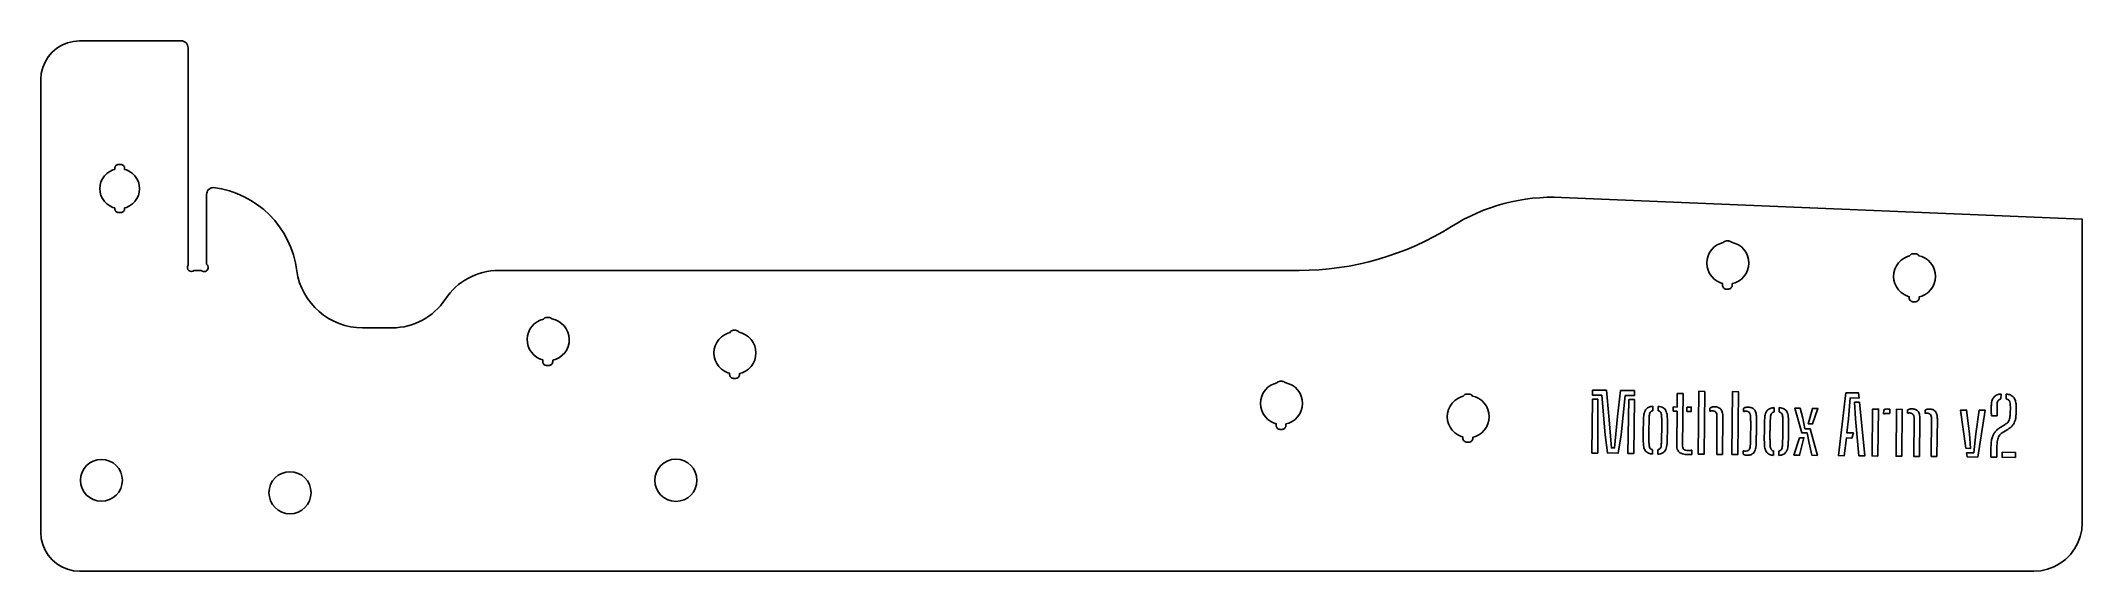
# Model space of a CAD drawing. Header units: millimetres. Extents: x -254 to 66, y -145 to -62.
import ezdxf

# ---------------------------------------------------------------- set-up
doc = ezdxf.new("R2010")
doc.units = ezdxf.units.MM
doc.layers.add('CUTOUTS', color=1, linetype='CONTINUOUS')
doc.layers.add('PERIMETER', color=5, linetype='CONTINUOUS')

msp = doc.modelspace()

# ---------------------------------------------------------------- linework, layer by layer
at = {"layer": 'CUTOUTS'}
for p, q in [((2.64, -119.66), (2.66, -117.54)), ((2.66, -117.54), (3.57, -117.55)), ((3.57, -117.55), (3.48, -125.62)), ((53.45, -117.62), (53.44, -118.38)), ((54.26, -118.38), (54.27, -117.63)), ((-1.14, -119.55), (-1.14, -120.24)), ((-0.33, -120.24), (-0.32, -119.56)), ((2.03, -120.32), (2.04, -119.65)), ((2.63, -120.32), (2.03, -120.32)), ((2.04, -119.65), (2.64, -119.66)), ((2.58, -125.49), (2.63, -120.32)), ((7.77, -120.31), (7.77, -119.82)), ((8.85, -127.08), (8.9, -121.09)), ((9.8, -121.18), (9.75, -127.09)), ((13.05, -120.37), (13.05, -119.87)), ((17.86, -119.75), (17.85, -120.44)), ((18.67, -120.44), (18.67, -119.75)), ((35.03, -120.73), (35.04, -120.08)), ((36.02, -120.67), (35.63, -120.67)), ((36.02, -120), (36.02, -120.67)), ((38.77, -120.63), (38.77, -120.12)), ((39.75, -127.4), (39.81, -121.41)), ((40.72, -121.5), (40.66, -127.41)), ((41.54, -120.65), (41.55, -120.13)), ((42.49, -127.43), (42.55, -121.44)), ((43.46, -121.53), (43.4, -127.44)), ((52.82, -121.06), (51.93, -121.05)), ((53.41, -122.81), (54.12, -122.39)), ((54.39, -123.25), (53.63, -123.69)), ((-1.21, -126.36), (-1.22, -127.04)), ((-0.4, -127.05), (-0.39, -126.36)), ((4.94, -126.44), (4.93, -127.08)), ((9.75, -127.09), (8.85, -127.08)), ((12.98, -127.06), (12.98, -126.52)), ((17.78, -126.55), (17.78, -127.24)), ((18.6, -127.25), (18.6, -126.56)), ((40.66, -127.41), (39.75, -127.4)), ((43.4, -127.44), (42.49, -127.43)), ((51.86, -126.71), (51.86, -126.33)), ((52.79, -127.54), (51.87, -127.53)), ((52.81, -125.72), (52.79, -127.54))]:
    msp.add_line(p, q, dxfattribs=at)
for points in [[(-239.22, -87.44), (-239.61, -87.82), (-240.05, -88.14), (-240.55, -88.37), (-240.83, -88.44), (-240.83, -88.55, -0.414214), (-241.46, -89.17), (-241.76, -89.17, -0.414214), (-242.38, -88.55), (-242.38, -88.45), (-242.68, -88.37), (-243.18, -88.14), (-243.62, -87.82), (-244.01, -87.44), (-244.32, -86.99), (-244.55, -86.5), (-244.69, -85.97), (-244.74, -85.43), (-244.69, -84.89), (-244.55, -84.36), (-244.32, -83.87), (-244.01, -83.42), (-243.62, -83.04), (-243.18, -82.72), (-242.68, -82.49), (-242.38, -82.41), (-242.38, -82.25, -0.414214), (-241.76, -81.62), (-241.46, -81.62, -0.414214), (-240.83, -82.25), (-240.83, -82.42), (-240.55, -82.49), (-240.05, -82.72), (-239.61, -83.04), (-239.22, -83.42), (-238.91, -83.87), (-238.68, -84.36), (-238.54, -84.89), (-238.49, -85.43), (-238.54, -85.97), (-238.68, -86.5), (-238.91, -86.99)], [(9.75, -100.54), (9.75, -100.27), (9.47, -100.2), (8.95, -99.95), (8.48, -99.62), (8.07, -99.22), (7.74, -98.75), (7.5, -98.23), (7.35, -97.67), (7.3, -97.1), (7.35, -96.52), (7.5, -95.97), (7.74, -95.45), (8.07, -94.98), (8.48, -94.57), (8.95, -94.24), (9.47, -94), (9.86, -93.89, -0.248805), (10.38, -93.62), (10.68, -93.62, -0.223924), (11.16, -93.84), (11.73, -94), (12.25, -94.24), (12.72, -94.57), (13.12, -94.98), (13.45, -95.45), (13.7, -95.97), (13.85, -96.52), (13.9, -97.1), (13.85, -97.67), (13.7, -98.23), (13.45, -98.75), (13.12, -99.22), (12.72, -99.62), (12.25, -99.95), (11.73, -100.2), (11.3, -100.31), (11.3, -100.54, -0.414214), (10.68, -101.17), (10.38, -101.17, -0.414214)], [(42, -96.65), (42.41, -97.06), (42.74, -97.53), (42.98, -98.05), (43.13, -98.61), (43.18, -99.18), (43.13, -99.75), (42.98, -100.31), (42.74, -100.83), (42.41, -101.3), (42, -101.71), (41.53, -102.04), (41.01, -102.28), (40.6, -102.39), (40.6, -102.54, -0.414214), (39.98, -103.17), (39.68, -103.17, -0.414214), (39.05, -102.54), (39.05, -102.36), (38.76, -102.28), (38.23, -102.04), (37.76, -101.71), (37.36, -101.3), (37.03, -100.83), (36.78, -100.31), (36.63, -99.75), (36.58, -99.18), (36.63, -98.61), (36.78, -98.05), (37.03, -97.53), (37.36, -97.06), (37.76, -96.65), (38.23, -96.32), (38.76, -96.08), (39.11, -95.98, -0.294937), (39.68, -95.62), (39.98, -95.62, -0.278006), (40.53, -95.95), (41.01, -96.08), (41.53, -96.32)], [(-173.7, -112.32), (-173.7, -112.54, -0.414214), (-174.32, -113.17), (-174.62, -113.17, -0.414214), (-175.25, -112.54), (-175.25, -112.28, -0.78135), (-175.14, -105.89, -0.246717), (-174.62, -105.62), (-174.32, -105.62, -0.227546), (-173.84, -105.85, -0.824012)], [(-143.99, -108.08), (-143.47, -108.32), (-143, -108.65), (-142.59, -109.06), (-142.26, -109.53), (-142.02, -110.05), (-141.87, -110.61), (-141.82, -111.18), (-141.87, -111.75), (-142.02, -112.31), (-142.26, -112.83), (-142.59, -113.3), (-143, -113.71), (-143.47, -114.04), (-143.99, -114.28), (-144.4, -114.39), (-144.4, -114.54, -0.414214), (-145.02, -115.17), (-145.32, -115.17, -0.414214), (-145.95, -114.54), (-145.95, -114.36), (-146.24, -114.28), (-146.77, -114.04), (-147.24, -113.71), (-147.64, -113.3), (-147.97, -112.83), (-148.22, -112.31), (-148.37, -111.75), (-148.42, -111.18), (-148.37, -110.61), (-148.22, -110.05), (-147.97, -109.53), (-147.64, -109.06), (-147.24, -108.65), (-146.77, -108.32), (-146.24, -108.08), (-145.89, -107.98, -0.294935), (-145.32, -107.62), (-145.02, -107.62, -0.278005), (-144.47, -107.95)], [(-58.7, -122.31), (-58.7, -122.54, -0.414214), (-59.32, -123.17), (-59.62, -123.17, -0.414214), (-60.25, -122.54), (-60.25, -122.27), (-60.53, -122.2), (-61.05, -121.95), (-61.52, -121.62), (-61.93, -121.22), (-62.26, -120.75), (-62.5, -120.23), (-62.65, -119.67), (-62.7, -119.1), (-62.65, -118.52), (-62.5, -117.97), (-62.26, -117.45), (-61.93, -116.98), (-61.52, -116.57), (-61.05, -116.24), (-60.53, -116), (-60.14, -115.89, -0.248803), (-59.62, -115.62), (-59.32, -115.62, -0.223932), (-58.84, -115.84), (-58.27, -116), (-57.75, -116.24), (-57.28, -116.57), (-56.88, -116.98), (-56.55, -117.45), (-56.3, -117.97), (-56.15, -118.52), (-56.1, -119.1), (-56.15, -119.67), (-56.3, -120.23), (-56.55, -120.75), (-56.88, -121.22), (-57.28, -121.62), (-57.75, -121.95), (-58.27, -122.2)], [(-29.4, -124.39), (-29.4, -124.54, -0.414214), (-30.02, -125.17), (-30.32, -125.17, -0.414214), (-30.95, -124.54), (-30.95, -124.36), (-31.24, -124.28), (-31.77, -124.04), (-32.24, -123.71), (-32.64, -123.3), (-32.97, -122.83), (-33.22, -122.31), (-33.37, -121.75), (-33.42, -121.18), (-33.37, -120.61), (-33.22, -120.05), (-32.97, -119.53), (-32.64, -119.06), (-32.24, -118.65), (-31.77, -118.32), (-31.24, -118.08), (-30.89, -117.98, -0.294943), (-30.32, -117.62), (-30.02, -117.62, -0.278021), (-29.47, -117.95), (-28.99, -118.08), (-28.47, -118.32), (-28, -118.65), (-27.59, -119.06), (-27.26, -119.53), (-27.02, -120.05), (-26.87, -120.61), (-26.82, -121.18), (-26.87, -121.75), (-27.02, -122.31), (-27.26, -122.83), (-27.59, -123.3), (-28, -123.71), (-28.47, -124.04), (-28.99, -124.28)]]:
    msp.add_lwpolyline(points, format="xyb", close=True, dxfattribs=at)
for points in [[(-9.78, -118.44), (-9.77, -124.04), (-9.8, -126.88), (-10.71, -126.87), (-10.63, -118.43)], [(-6.21, -117.07), (-4.04, -117.09), (-4.04, -117.88), (-5.49, -117.86), (-6.15, -124), (-6.58, -126.88), (-8.28, -126.86), (-8.64, -124.03), (-9.18, -117.82), (-10.62, -117.81), (-10.61, -117.02), (-8.45, -117.04), (-8.04, -121.11), (-7.67, -126.08), (-7.17, -126.08), (-6.7, -121.13)], [(6.98, -117.21), (6.88, -127.06), (5.97, -127.05), (6.07, -117.2)], [(11.24, -127.1), (11.34, -117.25), (12.26, -117.26), (12.15, -127.11)], [(29.53, -121.51), (29.28, -123.72), (30.29, -123.73), (30.07, -124.52), (29.19, -124.51), (28.86, -127.29), (27.94, -127.28), (29.12, -117.44), (31.11, -117.46), (31.19, -118.25), (29.78, -118.24)], [(-4.91, -118.49), (-4.05, -118.5), (-4.14, -126.94), (-5.06, -126.93), (-5.03, -124.09)], [(4.18, -119.68), (4.87, -119.68), (4.86, -120.35), (4.17, -120.34)], [(21.96, -119.86), (22.34, -121.42), (22.69, -123.06), (23.5, -123.07), (24.66, -127.24), (23.79, -127.23), (23.34, -125.32), (23.02, -123.71), (22.2, -123.7), (21.09, -119.85)], [(23.44, -121.43), (23.86, -119.88), (24.74, -119.89), (23.89, -122.3), (23.22, -122.29)], [(30.46, -118.91), (31.23, -118.92), (32.06, -127.32), (31.15, -127.31), (30.63, -121.5)], [(34.15, -127.34), (33.23, -127.33), (33.3, -119.98), (34.23, -119.99)], [(37.06, -120.02), (37.96, -120.03), (37.88, -127.38), (36.98, -127.37)], [(48.5, -123.85), (48.68, -126.14), (47.94, -126.13), (47.1, -120.13), (48.04, -120.14)], [(49.18, -126.85), (49.51, -123.87), (50.04, -120.16), (50.98, -120.17), (49.79, -127.5), (48.14, -127.49), (48.05, -126.84)], [(21.84, -124.48), (22.53, -124.49), (22.33, -125.31), (21.84, -127.21), (20.97, -127.2)], [(53.62, -126.76), (55.7, -126.78), (55.69, -127.57), (53.61, -127.54)]]:
    msp.add_lwpolyline(points, close=True, dxfattribs=at)
for centre, radius in [((-244.47, -131.15), 3.28), ((-154.38, -131.15), 3.31), ((-214.9, -133.1), 3.3)]:
    msp.add_circle(centre, radius, dxfattribs=at)
for points, knots in [([(51.93, -119.33), (51.95, -119.06), (51.97, -118.81), (52.06, -118.58), (52.12, -118.4), (52.23, -118.24), (52.35, -118.07)], [0.0001581, 0.0001581, 0.0001581, 0.0001581, 0.0782209, 0.0782209, 0.0782209, 0.1392357, 0.1392357, 0.1392357, 0.1392357]), ([(52.35, -118.07), (52.51, -117.94), (52.66, -117.82), (52.83, -117.75), (53.01, -117.67), (53.23, -117.64), (53.45, -117.62)], [0.0011671, 0.0011671, 0.0011671, 0.0011671, 0.06054, 0.06054, 0.06054, 0.1261431, 0.1261431, 0.1261431, 0.1261431]), ([(53.44, -118.38), (53.36, -118.39), (53.29, -118.41), (53.21, -118.46), (53.13, -118.5), (53.07, -118.57), (53.02, -118.62), (53.01, -118.62), (53.01, -118.63), (53.01, -118.63)], [0.00574823, 0.00574823, 0.00574823, 0.00574823, 0.02786778, 0.02786778, 0.02786778, 0.0515776, 0.0515776, 0.0515776, 0.05248783, 0.05248783, 0.05248783, 0.05248783]), ([(54.7, -118.63), (54.7, -118.63), (54.7, -118.63), (54.7, -118.62), (54.64, -118.57), (54.57, -118.51), (54.49, -118.46), (54.41, -118.42), (54.34, -118.4), (54.26, -118.38)], [-0.00093114, -0.00093114, -0.00093114, -0.00093114, 0, 0, 0, 0.0246887, 0.0246887, 0.0246887, 0.04723907, 0.04723907, 0.04723907, 0.04723907]), ([(54.27, -117.63), (54.5, -117.65), (54.73, -117.68), (54.92, -117.77), (55.09, -117.84), (55.24, -117.97), (55.4, -118.09)], [0.008046, 0.008046, 0.008046, 0.008046, 0.0773132, 0.0773132, 0.0773132, 0.137388, 0.137388, 0.137388, 0.137388]), ([(55.4, -118.09), (55.52, -118.27), (55.62, -118.44), (55.69, -118.62), (55.77, -118.85), (55.79, -119.11), (55.81, -119.38)], [0.0012311, 0.0012311, 0.0012311, 0.0012311, 0.062496, 0.062496, 0.062496, 0.1416419, 0.1416419, 0.1416419, 0.1416419]), ([(-2.65, -122.24), (-2.64, -122.07), (-2.64, -121.89), (-2.63, -121.72), (-2.63, -121.56), (-2.62, -121.41), (-2.61, -121.25)], [0.00003018, 0.00003018, 0.00003018, 0.00003018, 0.05250838, 0.05250838, 0.05250838, 0.09991676, 0.09991676, 0.09991676, 0.09991676]), ([(-2.61, -121.25), (-2.59, -120.98), (-2.57, -120.72), (-2.48, -120.49), (-2.42, -120.32), (-2.32, -120.15), (-2.21, -119.98)], [0.0001151, 0.0001151, 0.0001151, 0.0001151, 0.0789277, 0.0789277, 0.0789277, 0.1384244, 0.1384244, 0.1384244, 0.1384244]), ([(-2.21, -119.98), (-2.06, -119.86), (-1.91, -119.74), (-1.76, -119.67), (-1.57, -119.59), (-1.36, -119.57), (-1.14, -119.55)], [0.0012605, 0.0012605, 0.0012605, 0.0012605, 0.0581822, 0.0581822, 0.0581822, 0.1238699, 0.1238699, 0.1238699, 0.1238699]), ([(-1.72, -121.03), (-1.72, -121.03), (-1.72, -121.03), (-1.72, -121.03), (-1.72, -121.2), (-1.73, -121.38), (-1.73, -121.55), (-1.74, -121.73), (-1.75, -121.91), (-1.75, -122.09), (-1.75, -122.09), (-1.75, -122.09), (-1.75, -122.09)], [-0.0001423, -0.0001423, -0.0001423, -0.0001423, 0, 0, 0, 0.0516559, 0.0516559, 0.0516559, 0.1053423, 0.1053423, 0.1053423, 0.105352, 0.105352, 0.105352, 0.105352]), ([(-1.55, -120.48), (-1.56, -120.48), (-1.56, -120.49), (-1.56, -120.49), (-1.6, -120.56), (-1.64, -120.64), (-1.67, -120.72), (-1.7, -120.82), (-1.71, -120.93), (-1.72, -121.03), (-1.72, -121.03), (-1.72, -121.03), (-1.72, -121.03)], [-0.00103392, -0.00103392, -0.00103392, -0.00103392, 0, 0, 0, 0.02380664, 0.02380664, 0.02380664, 0.05339467, 0.05339467, 0.05339467, 0.05353494, 0.05353494, 0.05353494, 0.05353494]), ([(-1.14, -120.24), (-1.22, -120.25), (-1.29, -120.28), (-1.36, -120.32), (-1.44, -120.36), (-1.49, -120.42), (-1.55, -120.47), (-1.55, -120.48), (-1.55, -120.48), (-1.55, -120.48)], [0.00570978, 0.00570978, 0.00570978, 0.00570978, 0.02668292, 0.02668292, 0.02668292, 0.04916477, 0.04916477, 0.04916477, 0.05018943, 0.05018943, 0.05018943, 0.05018943]), ([(0.07, -120.49), (0.07, -120.49), (0.07, -120.48), (0.06, -120.48), (0.01, -120.43), (-0.04, -120.37), (-0.12, -120.32), (-0.18, -120.28), (-0.26, -120.26), (-0.33, -120.24)], [-0.00104627, -0.00104627, -0.00104627, -0.00104627, 0, 0, 0, 0.02193069, 0.02193069, 0.02193069, 0.04213474, 0.04213474, 0.04213474, 0.04213474]), ([(-0.32, -119.56), (-0.17, -119.57), (-0.03, -119.59), (0.1, -119.63), (0.22, -119.67), (0.35, -119.72), (0.47, -119.78)], [0.00816473, 0.00816473, 0.00816473, 0.00816473, 0.05168753, 0.05168753, 0.05168753, 0.09361924, 0.09361924, 0.09361924, 0.09361924]), ([(0.21, -121.03), (0.21, -121.03), (0.21, -121.03), (0.21, -121.03), (0.21, -120.93), (0.2, -120.83), (0.17, -120.73), (0.15, -120.64), (0.11, -120.57), (0.08, -120.5), (0.07, -120.5), (0.07, -120.49), (0.07, -120.49)], [-0.0000168, -0.0000168, -0.0000168, -0.0000168, 0, 0, 0, 0.02897379, 0.02897379, 0.02897379, 0.05226339, 0.05226339, 0.05226339, 0.05331973, 0.05331973, 0.05331973, 0.05331973]), ([(0.24, -122.2), (0.24, -122.2), (0.24, -122.2), (0.24, -122.2), (0.23, -122), (0.23, -121.81), (0.23, -121.62), (0.22, -121.42), (0.22, -121.23), (0.21, -121.03), (0.21, -121.03), (0.21, -121.03), (0.21, -121.03)], [-0.0000227, -0.0000227, -0.0000227, -0.0000227, 0, 0, 0, 0.0575212, 0.0575212, 0.0575212, 0.116312, 0.116312, 0.116312, 0.116329, 0.116329, 0.116329, 0.116329]), ([(0.47, -119.78), (0.58, -119.86), (0.67, -119.93), (0.75, -120.02), (0.82, -120.11), (0.88, -120.22), (0.94, -120.34)], [0.00068559, 0.00068559, 0.00068559, 0.00068559, 0.03832114, 0.03832114, 0.03832114, 0.07741907, 0.07741907, 0.07741907, 0.07741907]), ([(0.94, -120.34), (0.98, -120.48), (1.03, -120.62), (1.06, -120.76), (1.09, -120.93), (1.1, -121.11), (1.11, -121.29)], [0.00052827, 0.00052827, 0.00052827, 0.00052827, 0.04536261, 0.04536261, 0.04536261, 0.09927923, 0.09927923, 0.09927923, 0.09927923]), ([(1.11, -121.29), (1.11, -121.43), (1.12, -121.58), (1.12, -121.72), (1.12, -121.89), (1.12, -122.05), (1.13, -122.21)], [0.00008321, 0.00008321, 0.00008321, 0.00008321, 0.04385883, 0.04385883, 0.04385883, 0.09282162, 0.09282162, 0.09282162, 0.09282162]), ([(7.77, -119.82), (7.81, -119.79), (7.85, -119.76), (7.9, -119.74), (7.95, -119.72), (8.01, -119.7), (8.07, -119.68)], [0.00390754, 0.00390754, 0.00390754, 0.00390754, 0.01924605, 0.01924605, 0.01924605, 0.03898193, 0.03898193, 0.03898193, 0.03898193]), ([(8.12, -120.27), (8.12, -120.27), (8.12, -120.27), (8.12, -120.27), (8.04, -120.27), (7.96, -120.27), (7.88, -120.29), (7.84, -120.29), (7.8, -120.3), (7.77, -120.31)], [-0.00020225, -0.00020225, -0.00020225, -0.00020225, 0, 0, 0, 0.0233566, 0.0233566, 0.0233566, 0.03389936, 0.03389936, 0.03389936, 0.03389936]), ([(8.07, -119.68), (8.14, -119.66), (8.21, -119.65), (8.28, -119.64), (8.35, -119.63), (8.43, -119.63), (8.52, -119.63)], [0.00034564, 0.00034564, 0.00034564, 0.00034564, 0.02212469, 0.02212469, 0.02212469, 0.04708173, 0.04708173, 0.04708173, 0.04708173]), ([(8.72, -120.47), (8.71, -120.47), (8.71, -120.46), (8.71, -120.46), (8.64, -120.41), (8.56, -120.35), (8.47, -120.32), (8.36, -120.27), (8.24, -120.27), (8.13, -120.27), (8.13, -120.27), (8.13, -120.27), (8.12, -120.27)], [-0.0013914, -0.0013914, -0.0013914, -0.0013914, 0, 0, 0, 0.02532341, 0.02532341, 0.02532341, 0.0578737, 0.0578737, 0.0578737, 0.05807164, 0.05807164, 0.05807164, 0.05807164]), ([(8.52, -119.63), (8.73, -119.64), (8.93, -119.65), (9.1, -119.72), (9.24, -119.78), (9.36, -119.89), (9.5, -119.99)], [0.0002319, 0.0002319, 0.0002319, 0.0002319, 0.0616783, 0.0616783, 0.0616783, 0.1118866, 0.1118866, 0.1118866, 0.1118866]), ([(8.9, -121.09), (8.9, -121.09), (8.9, -121.09), (8.9, -121.09), (8.9, -120.97), (8.9, -120.85), (8.86, -120.73), (8.82, -120.63), (8.77, -120.55), (8.73, -120.48), (8.72, -120.48), (8.72, -120.47), (8.72, -120.47)], [-0.00006308, -0.00006308, -0.00006308, -0.00006308, 0, 0, 0, 0.03408055, 0.03408055, 0.03408055, 0.05998716, 0.05998716, 0.05998716, 0.06138212, 0.06138212, 0.06138212, 0.06138212]), ([(9.5, -119.99), (9.59, -120.15), (9.68, -120.31), (9.73, -120.47), (9.8, -120.69), (9.8, -120.93), (9.8, -121.18)], [0.0012863, 0.0012863, 0.0012863, 0.0012863, 0.0559029, 0.0559029, 0.0559029, 0.1296683, 0.1296683, 0.1296683, 0.1296683]), ([(13.05, -119.87), (13.1, -119.84), (13.14, -119.81), (13.18, -119.79), (13.23, -119.77), (13.29, -119.75), (13.35, -119.73)], [0.0039692, 0.0039692, 0.0039692, 0.0039692, 0.01946963, 0.01946963, 0.01946963, 0.03881283, 0.03881283, 0.03881283, 0.03881283]), ([(13.39, -120.32), (13.39, -120.32), (13.39, -120.32), (13.39, -120.32), (13.32, -120.33), (13.24, -120.33), (13.16, -120.34), (13.12, -120.35), (13.08, -120.36), (13.05, -120.37)], [-0.00022752, -0.00022752, -0.00022752, -0.00022752, 0, 0, 0, 0.02211095, 0.02211095, 0.02211095, 0.03265207, 0.03265207, 0.03265207, 0.03265207]), ([(13.35, -119.73), (13.42, -119.72), (13.49, -119.7), (13.55, -119.69), (13.63, -119.68), (13.71, -119.68), (13.79, -119.68)], [0.00036278, 0.00036278, 0.00036278, 0.00036278, 0.02162032, 0.02162032, 0.02162032, 0.04641004, 0.04641004, 0.04641004, 0.04641004]), ([(13.99, -120.53), (13.98, -120.53), (13.98, -120.53), (13.98, -120.53), (13.91, -120.47), (13.84, -120.41), (13.75, -120.38), (13.63, -120.33), (13.51, -120.33), (13.39, -120.32), (13.39, -120.32), (13.39, -120.32), (13.39, -120.32)], [-0.00134101, -0.00134101, -0.00134101, -0.00134101, 0, 0, 0, 0.02542377, 0.02542377, 0.02542377, 0.05831538, 0.05831538, 0.05831538, 0.05853719, 0.05853719, 0.05853719, 0.05853719]), ([(13.79, -119.68), (14, -119.7), (14.19, -119.71), (14.35, -119.78), (14.49, -119.83), (14.61, -119.93), (14.74, -120.04)], [0.000239, 0.000239, 0.000239, 0.000239, 0.0593918, 0.0593918, 0.0593918, 0.1086389, 0.1086389, 0.1086389, 0.1086389]), ([(14.17, -121.15), (14.17, -121.15), (14.17, -121.15), (14.17, -121.15), (14.17, -121.04), (14.16, -120.91), (14.12, -120.8), (14.09, -120.7), (14.04, -120.62), (14, -120.55), (13.99, -120.54), (13.99, -120.54), (13.99, -120.53)], [-0.0000945, -0.0000945, -0.0000945, -0.0000945, 0, 0, 0, 0.03395236, 0.03395236, 0.03395236, 0.06026709, 0.06026709, 0.06026709, 0.06161917, 0.06161917, 0.06161917, 0.06161917]), ([(14.19, -122.39), (14.19, -122.39), (14.19, -122.39), (14.19, -122.39), (14.19, -122.19), (14.18, -121.99), (14.18, -121.78), (14.18, -121.57), (14.18, -121.36), (14.17, -121.15), (14.17, -121.15), (14.17, -121.15), (14.17, -121.15)], [-0.0000139, -0.0000139, -0.0000139, -0.0000139, 0, 0, 0, 0.0601678, 0.0601678, 0.0601678, 0.1231579, 0.1231579, 0.1231579, 0.1232543, 0.1232543, 0.1232543, 0.1232543]), ([(14.74, -120.04), (14.84, -120.2), (14.93, -120.35), (14.99, -120.51), (15.06, -120.73), (15.07, -120.98), (15.08, -121.24)], [0.0012741, 0.0012741, 0.0012741, 0.0012741, 0.0560207, 0.0560207, 0.0560207, 0.1315182, 0.1315182, 0.1315182, 0.1315182]), ([(15.08, -121.24), (15.08, -121.4), (15.08, -121.56), (15.08, -121.72), (15.08, -121.9), (15.09, -122.08), (15.09, -122.26)], [0.0000654, 0.0000654, 0.0000654, 0.0000654, 0.0484498, 0.0484498, 0.0484498, 0.1024964, 0.1024964, 0.1024964, 0.1024964]), ([(16.35, -122.44), (16.35, -122.27), (16.35, -122.09), (16.36, -121.92), (16.37, -121.76), (16.37, -121.6), (16.38, -121.45)], [0.00003022, 0.00003022, 0.00003022, 0.00003022, 0.05250838, 0.05250838, 0.05250838, 0.09991677, 0.09991677, 0.09991677, 0.09991677]), ([(16.38, -121.45), (16.4, -121.18), (16.42, -120.92), (16.51, -120.69), (16.57, -120.51), (16.67, -120.35), (16.78, -120.18)], [0.0001151, 0.0001151, 0.0001151, 0.0001151, 0.0789277, 0.0789277, 0.0789277, 0.1384244, 0.1384244, 0.1384244, 0.1384244]), ([(16.78, -120.18), (16.93, -120.06), (17.08, -119.94), (17.24, -119.87), (17.42, -119.79), (17.63, -119.77), (17.86, -119.75)], [0.0012605, 0.0012605, 0.0012605, 0.0012605, 0.0581821, 0.0581821, 0.0581821, 0.1238698, 0.1238698, 0.1238698, 0.1238698]), ([(17.28, -121.23), (17.28, -121.23), (17.28, -121.23), (17.28, -121.23), (17.27, -121.4), (17.27, -121.57), (17.26, -121.75), (17.25, -121.93), (17.25, -122.1), (17.24, -122.28), (17.24, -122.28), (17.24, -122.28), (17.24, -122.28)], [-0.0001423, -0.0001423, -0.0001423, -0.0001423, 0, 0, 0, 0.0516559, 0.0516559, 0.0516559, 0.1053423, 0.1053423, 0.1053423, 0.105352, 0.105352, 0.105352, 0.105352]), ([(17.44, -120.68), (17.44, -120.68), (17.43, -120.69), (17.43, -120.69), (17.39, -120.76), (17.35, -120.83), (17.33, -120.92), (17.29, -121.02), (17.29, -121.13), (17.28, -121.23), (17.28, -121.23), (17.28, -121.23), (17.28, -121.23)], [-0.00103389, -0.00103389, -0.00103389, -0.00103389, 0, 0, 0, 0.02380671, 0.02380671, 0.02380671, 0.05339471, 0.05339471, 0.05339471, 0.05353493, 0.05353493, 0.05353493, 0.05353493]), ([(17.85, -120.44), (17.78, -120.45), (17.7, -120.47), (17.63, -120.51), (17.56, -120.56), (17.5, -120.62), (17.45, -120.67), (17.44, -120.68), (17.44, -120.68), (17.44, -120.68)], [0.00570976, 0.00570976, 0.00570976, 0.00570976, 0.0266827, 0.0266827, 0.0266827, 0.04916463, 0.04916463, 0.04916463, 0.05018927, 0.05018927, 0.05018927, 0.05018927]), ([(18.67, -119.75), (18.82, -119.77), (18.96, -119.79), (19.09, -119.83), (19.21, -119.86), (19.34, -119.92), (19.47, -119.98)], [0.00816473, 0.00816473, 0.00816473, 0.00816473, 0.05168765, 0.05168765, 0.05168765, 0.09361937, 0.09361937, 0.09361937, 0.09361937]), ([(19.06, -120.69), (19.06, -120.69), (19.06, -120.68), (19.06, -120.68), (19, -120.63), (18.95, -120.57), (18.88, -120.52), (18.81, -120.48), (18.74, -120.46), (18.67, -120.44)], [-0.00104627, -0.00104627, -0.00104627, -0.00104627, 0, 0, 0, 0.02193069, 0.02193069, 0.02193069, 0.04213474, 0.04213474, 0.04213474, 0.04213474]), ([(19.2, -121.23), (19.2, -121.23), (19.2, -121.23), (19.2, -121.23), (19.2, -121.13), (19.2, -121.03), (19.17, -120.92), (19.14, -120.84), (19.1, -120.77), (19.07, -120.7), (19.07, -120.69), (19.07, -120.69), (19.06, -120.69)], [-0.00001683, -0.00001683, -0.00001683, -0.00001683, 0, 0, 0, 0.02897382, 0.02897382, 0.02897382, 0.05226342, 0.05226342, 0.05226342, 0.05331976, 0.05331976, 0.05331976, 0.05331976]), ([(19.23, -122.4), (19.23, -122.4), (19.23, -122.4), (19.23, -122.4), (19.23, -122.2), (19.22, -122.01), (19.22, -121.82), (19.21, -121.62), (19.21, -121.43), (19.2, -121.23), (19.2, -121.23), (19.2, -121.23), (19.2, -121.23)], [-0.0000227, -0.0000227, -0.0000227, -0.0000227, 0, 0, 0, 0.0575212, 0.0575212, 0.0575212, 0.116312, 0.116312, 0.116312, 0.1163291, 0.1163291, 0.1163291, 0.1163291]), ([(19.47, -119.98), (19.57, -120.06), (19.67, -120.13), (19.74, -120.22), (19.81, -120.3), (19.87, -120.42), (19.93, -120.54)], [0.00068557, 0.00068557, 0.00068557, 0.00068557, 0.03832123, 0.03832123, 0.03832123, 0.07741909, 0.07741909, 0.07741909, 0.07741909]), ([(19.93, -120.54), (19.97, -120.68), (20.02, -120.82), (20.05, -120.96), (20.08, -121.13), (20.09, -121.3), (20.1, -121.48)], [0.00052822, 0.00052822, 0.00052822, 0.00052822, 0.04536268, 0.04536268, 0.04536268, 0.09927931, 0.09927931, 0.09927931, 0.09927931]), ([(20.1, -121.48), (20.1, -121.63), (20.11, -121.78), (20.11, -121.92), (20.12, -122.08), (20.12, -122.25), (20.12, -122.41)], [0.00008317, 0.00008317, 0.00008317, 0.00008317, 0.04385883, 0.04385883, 0.04385883, 0.09282163, 0.09282163, 0.09282163, 0.09282163]), ([(35.63, -120.67), (35.63, -120.67), (35.63, -120.67), (35.63, -120.67), (35.5, -120.67), (35.38, -120.67), (35.25, -120.69), (35.18, -120.7), (35.1, -120.72), (35.03, -120.73)], [-0.00007187, -0.00007187, -0.00007187, -0.00007187, 0, 0, 0, 0.03679357, 0.03679357, 0.03679357, 0.05806133, 0.05806133, 0.05806133, 0.05806133]), ([(35.04, -120.08), (35.12, -120.05), (35.2, -120.02), (35.28, -120), (35.39, -119.98), (35.51, -119.98), (35.63, -119.97)], [0.00500075, 0.00500075, 0.00500075, 0.00500075, 0.03113266, 0.03113266, 0.03113266, 0.06802746, 0.06802746, 0.06802746, 0.06802746]), ([(35.63, -119.97), (35.67, -119.98), (35.71, -119.98), (35.74, -119.98), (35.78, -119.98), (35.82, -119.98), (35.86, -119.99)], [0.00014125, 0.00014125, 0.00014125, 0.00014125, 0.01187747, 0.01187747, 0.01187747, 0.02377342, 0.02377342, 0.02377342, 0.02377342]), ([(35.86, -119.99), (35.9, -119.99), (35.94, -119.99), (35.98, -120), (35.99, -120), (36.01, -120), (36.02, -120)], [0.00010067, 0.00010067, 0.00010067, 0.00010067, 0.01176268, 0.01176268, 0.01176268, 0.01645671, 0.01645671, 0.01645671, 0.01645671]), ([(38.77, -120.12), (38.81, -120.1), (38.85, -120.08), (38.88, -120.06), (38.93, -120.03), (38.99, -120.02), (39.05, -120)], [0.00404394, 0.00404394, 0.00404394, 0.00404394, 0.01798083, 0.01798083, 0.01798083, 0.03627916, 0.03627916, 0.03627916, 0.03627916]), ([(38.85, -120.61), (38.85, -120.61), (38.85, -120.61), (38.85, -120.61), (38.82, -120.61), (38.8, -120.62), (38.77, -120.63)], [-0.000154972, -0.000154972, -0.000154972, -0.000154972, 0, 0, 0, 0.00825416, 0.00825416, 0.00825416, 0.00825416]), ([(39.07, -120.59), (39.07, -120.59), (39.07, -120.59), (39.07, -120.59), (39.04, -120.59), (39, -120.59), (38.96, -120.6), (38.92, -120.6), (38.89, -120.6), (38.85, -120.61), (38.85, -120.61), (38.85, -120.61), (38.85, -120.61)], [-0.00022147, -0.00022147, -0.00022147, -0.00022147, 0, 0, 0, 0.01047897, 0.01047897, 0.01047897, 0.0207325, 0.0207325, 0.0207325, 0.02088754, 0.02088754, 0.02088754, 0.02088754]), ([(39.05, -120), (39.11, -119.98), (39.18, -119.97), (39.24, -119.96), (39.31, -119.95), (39.39, -119.95), (39.47, -119.95)], [0.00034682, 0.00034682, 0.00034682, 0.00034682, 0.02062267, 0.02062267, 0.02062267, 0.04422957, 0.04422957, 0.04422957, 0.04422957]), ([(39.64, -120.8), (39.63, -120.79), (39.63, -120.79), (39.63, -120.79), (39.56, -120.74), (39.49, -120.68), (39.4, -120.64), (39.29, -120.6), (39.18, -120.6), (39.08, -120.59), (39.08, -120.59), (39.07, -120.59), (39.07, -120.59)], [-0.00128489, -0.00128489, -0.00128489, -0.00128489, 0, 0, 0, 0.0247775, 0.0247775, 0.0247775, 0.05501766, 0.05501766, 0.05501766, 0.05523317, 0.05523317, 0.05523317, 0.05523317]), ([(39.47, -119.95), (39.67, -119.96), (39.86, -119.98), (40.02, -120.05), (40.15, -120.1), (40.28, -120.2), (40.41, -120.31)], [0.0002516, 0.0002516, 0.0002516, 0.0002516, 0.0588762, 0.0588762, 0.0588762, 0.1080691, 0.1080691, 0.1080691, 0.1080691]), ([(39.81, -121.41), (39.81, -121.41), (39.81, -121.41), (39.81, -121.41), (39.81, -121.3), (39.81, -121.17), (39.77, -121.05), (39.74, -120.96), (39.69, -120.88), (39.64, -120.81), (39.64, -120.8), (39.64, -120.8), (39.64, -120.8)], [-0.00008063, -0.00008063, -0.00008063, -0.00008063, 0, 0, 0, 0.03369285, 0.03369285, 0.03369285, 0.05966796, 0.05966796, 0.05966796, 0.06095872, 0.06095872, 0.06095872, 0.06095872]), ([(40.41, -120.31), (40.5, -120.47), (40.59, -120.62), (40.64, -120.78), (40.71, -121), (40.72, -121.25), (40.72, -121.5)], [0.0012619, 0.0012619, 0.0012619, 0.0012619, 0.0558347, 0.0558347, 0.0558347, 0.1303479, 0.1303479, 0.1303479, 0.1303479]), ([(41.8, -120.62), (41.8, -120.62), (41.8, -120.62), (41.8, -120.62), (41.74, -120.62), (41.67, -120.62), (41.6, -120.64), (41.58, -120.64), (41.56, -120.64), (41.54, -120.65)], [-0.00025349, -0.00025349, -0.00025349, -0.00025349, 0, 0, 0, 0.01850348, 0.01850348, 0.01850348, 0.02439214, 0.02439214, 0.02439214, 0.02439214]), ([(41.55, -120.13), (41.58, -120.11), (41.62, -120.09), (41.66, -120.08), (41.71, -120.06), (41.77, -120.04), (41.82, -120.02)], [0.0045243, 0.0045243, 0.0045243, 0.0045243, 0.01760931, 0.01760931, 0.01760931, 0.03567029, 0.03567029, 0.03567029, 0.03567029]), ([(42.36, -120.82), (42.36, -120.82), (42.36, -120.81), (42.35, -120.81), (42.29, -120.76), (42.21, -120.71), (42.13, -120.67), (42.02, -120.63), (41.91, -120.63), (41.81, -120.62), (41.81, -120.62), (41.81, -120.62), (41.8, -120.62)], [-0.0012735, -0.0012735, -0.0012735, -0.0012735, 0, 0, 0, 0.02472041, 0.02472041, 0.02472041, 0.05456286, 0.05456286, 0.05456286, 0.0548114, 0.0548114, 0.0548114, 0.0548114]), ([(41.82, -120.02), (41.89, -120.01), (41.95, -120), (42.01, -119.99), (42.07, -119.98), (42.14, -119.98), (42.21, -119.98)], [0.00027073, 0.00027073, 0.00027073, 0.00027073, 0.01958135, 0.01958135, 0.01958135, 0.0407493, 0.0407493, 0.0407493, 0.0407493]), ([(42.21, -119.98), (42.41, -119.99), (42.6, -120.01), (42.76, -120.07), (42.89, -120.13), (43.02, -120.23), (43.15, -120.34)], [0.0002671, 0.0002671, 0.0002671, 0.0002671, 0.058799, 0.058799, 0.058799, 0.1077927, 0.1077927, 0.1077927, 0.1077927]), ([(42.55, -121.44), (42.55, -121.44), (42.55, -121.44), (42.55, -121.44), (42.55, -121.32), (42.55, -121.2), (42.5, -121.08), (42.47, -120.98), (42.42, -120.91), (42.37, -120.83), (42.37, -120.83), (42.37, -120.82), (42.36, -120.82)], [-0.00013209, -0.00013209, -0.00013209, -0.00013209, 0, 0, 0, 0.03415128, 0.03415128, 0.03415128, 0.06024751, 0.06024751, 0.06024751, 0.06152594, 0.06152594, 0.06152594, 0.06152594]), ([(43.15, -120.34), (43.24, -120.5), (43.33, -120.65), (43.38, -120.81), (43.45, -121.03), (43.45, -121.28), (43.46, -121.53)], [0.0012676, 0.0012676, 0.0012676, 0.0012676, 0.055728, 0.055728, 0.055728, 0.1302336, 0.1302336, 0.1302336, 0.1302336]), ([(51.92, -119.88), (51.92, -119.79), (51.92, -119.7), (51.92, -119.61), (51.92, -119.52), (51.93, -119.42), (51.93, -119.33)], [0.00005932, 0.00005932, 0.00005932, 0.00005932, 0.02726612, 0.02726612, 0.02726612, 0.05578033, 0.05578033, 0.05578033, 0.05578033]), ([(51.92, -120.45), (51.92, -120.35), (51.92, -120.25), (51.92, -120.16), (51.92, -120.07), (51.92, -119.98), (51.92, -119.88)], [0.00000379, 0.00000379, 0.00000379, 0.00000379, 0.02914914, 0.02914914, 0.02914914, 0.05657197, 0.05657197, 0.05657197, 0.05657197]), ([(51.93, -121.05), (51.93, -120.96), (51.93, -120.86), (51.93, -120.77), (51.93, -120.66), (51.92, -120.55), (51.92, -120.45)], [0.00736552, 0.00736552, 0.00736552, 0.00736552, 0.03563192, 0.03563192, 0.03563192, 0.06751852, 0.06751852, 0.06751852, 0.06751852]), ([(52.82, -120.1), (52.82, -120.1), (52.82, -120.1), (52.82, -120.1), (52.82, -120.28), (52.81, -120.45), (52.82, -120.62), (52.82, -120.77), (52.82, -120.91), (52.82, -121.06)], [-0.00003238, -0.00003238, -0.00003238, -0.00003238, 0, 0, 0, 0.05140834, 0.05140834, 0.05140834, 0.09540722, 0.09540722, 0.09540722, 0.09540722]), ([(52.85, -119.14), (52.85, -119.14), (52.85, -119.14), (52.85, -119.15), (52.84, -119.3), (52.83, -119.45), (52.83, -119.61), (52.82, -119.77), (52.82, -119.94), (52.82, -120.1), (52.82, -120.1), (52.82, -120.1), (52.82, -120.1)], [-0.00012273, -0.00012273, -0.00012273, -0.00012273, 0, 0, 0, 0.04611521, 0.04611521, 0.04611521, 0.09564871, 0.09564871, 0.09564871, 0.09568108, 0.09568108, 0.09568108, 0.09568108]), ([(53.01, -118.63), (53.01, -118.63), (53.01, -118.63), (53, -118.64), (52.96, -118.71), (52.92, -118.78), (52.89, -118.86), (52.86, -118.96), (52.85, -119.05), (52.85, -119.14), (52.85, -119.14), (52.85, -119.14), (52.85, -119.14)], [-0.00091627, -0.00091627, -0.00091627, -0.00091627, 0, 0, 0, 0.02368881, 0.02368881, 0.02368881, 0.05022786, 0.05022786, 0.05022786, 0.05034869, 0.05034869, 0.05034869, 0.05034869]), ([(54.89, -119.19), (54.89, -119.19), (54.89, -119.19), (54.89, -119.19), (54.89, -119.09), (54.88, -118.98), (54.84, -118.87), (54.81, -118.78), (54.76, -118.71), (54.71, -118.64), (54.71, -118.64), (54.71, -118.63), (54.7, -118.63)], [-0.00016366, -0.00016366, -0.00016366, -0.00016366, 0, 0, 0, 0.02986548, 0.02986548, 0.02986548, 0.05502149, 0.05502149, 0.05502149, 0.05595329, 0.05595329, 0.05595329, 0.05595329]), ([(54.73, -121.72), (54.73, -121.71), (54.73, -121.71), (54.73, -121.71), (54.76, -121.59), (54.8, -121.47), (54.82, -121.34), (54.85, -121.22), (54.86, -121.09), (54.87, -120.97), (54.87, -120.97), (54.87, -120.97), (54.87, -120.97)], [-0.00066117, -0.00066117, -0.00066117, -0.00066117, 0, 0, 0, 0.03725203, 0.03725203, 0.03725203, 0.07413478, 0.07413478, 0.07413478, 0.07425227, 0.07425227, 0.07425227, 0.07425227]), ([(54.87, -120.97), (54.87, -120.97), (54.87, -120.97), (54.87, -120.97), (54.88, -120.82), (54.89, -120.68), (54.89, -120.54), (54.9, -120.38), (54.9, -120.23), (54.91, -120.08), (54.91, -120.08), (54.91, -120.08), (54.91, -120.08)], [-0.00011778, -0.00011778, -0.00011778, -0.00011778, 0, 0, 0, 0.04301312, 0.04301312, 0.04301312, 0.08817754, 0.08817754, 0.08817754, 0.0882246, 0.0882246, 0.0882246, 0.0882246]), ([(54.91, -120.08), (54.91, -120.08), (54.91, -120.08), (54.91, -120.08), (54.91, -119.93), (54.91, -119.78), (54.91, -119.63), (54.91, -119.48), (54.9, -119.34), (54.89, -119.19), (54.89, -119.19), (54.89, -119.19), (54.89, -119.19)], [-0.00004705, -0.00004705, -0.00004705, -0.00004705, 0, 0, 0, 0.04531421, 0.04531421, 0.04531421, 0.08878885, 0.08878885, 0.08878885, 0.08895559, 0.08895559, 0.08895559, 0.08895559]), ([(55.79, -121), (55.77, -121.18), (55.76, -121.36), (55.72, -121.54), (55.69, -121.69), (55.63, -121.84), (55.58, -121.99)], [0.0001401, 0.0001401, 0.0001401, 0.0001401, 0.0551574, 0.0551574, 0.0551574, 0.1034588, 0.1034588, 0.1034588, 0.1034588]), ([(55.8, -120.66), (55.8, -120.72), (55.8, -120.79), (55.8, -120.85), (55.79, -120.9), (55.79, -120.95), (55.79, -121)], [0.00002619, 0.00002619, 0.00002619, 0.00002619, 0.01922272, 0.01922272, 0.01922272, 0.03424813, 0.03424813, 0.03424813, 0.03424813]), ([(55.81, -120.21), (55.81, -120.28), (55.81, -120.36), (55.81, -120.44), (55.8, -120.51), (55.8, -120.59), (55.8, -120.66)], [0.00002231, 0.00002231, 0.00002231, 0.00002231, 0.02335949, 0.02335949, 0.02335949, 0.04531385, 0.04531385, 0.04531385, 0.04531385]), ([(55.81, -119.38), (55.81, -119.43), (55.81, -119.49), (55.81, -119.54), (55.81, -119.61), (55.81, -119.68), (55.81, -119.75)], [0.000141, 0.000141, 0.000141, 0.000141, 0.01680579, 0.01680579, 0.01680579, 0.03717467, 0.03717467, 0.03717467, 0.03717467]), ([(55.81, -119.75), (55.81, -119.82), (55.81, -119.9), (55.81, -119.97), (55.81, -120.05), (55.81, -120.13), (55.81, -120.21)], [0, 0, 0, 0, 0.02265742, 0.02265742, 0.02265742, 0.04625133, 0.04625133, 0.04625133, 0.04625133]), ([(-2.67, -124.43), (-2.67, -124.25), (-2.67, -124.08), (-2.67, -123.91), (-2.67, -123.72), (-2.67, -123.54), (-2.66, -123.36)], [0, 0, 0, 0, 0.052502, 0.052502, 0.052502, 0.1074824, 0.1074824, 0.1074824, 0.1074824]), ([(-2.65, -125.32), (-2.66, -125.18), (-2.66, -125.05), (-2.67, -124.91), (-2.67, -124.75), (-2.67, -124.59), (-2.67, -124.43)], [0.00008476, 0.00008476, 0.00008476, 0.00008476, 0.04143586, 0.04143586, 0.04143586, 0.08938176, 0.08938176, 0.08938176, 0.08938176]), ([(-2.66, -123.36), (-2.66, -123.17), (-2.66, -122.98), (-2.66, -122.8), (-2.65, -122.61), (-2.65, -122.43), (-2.65, -122.24)], [0, 0, 0, 0, 0.0559376, 0.0559376, 0.0559376, 0.1112522, 0.1112522, 0.1112522, 0.1112522]), ([(-1.75, -122.09), (-1.75, -122.09), (-1.75, -122.09), (-1.75, -122.09), (-1.76, -122.27), (-1.76, -122.46), (-1.77, -122.64), (-1.77, -122.83), (-1.78, -123.02), (-1.78, -123.21), (-1.78, -123.21), (-1.78, -123.21), (-1.78, -123.21)], [-0.0000097, -0.0000097, -0.0000097, -0.0000097, 0, 0, 0, 0.0554781, 0.0554781, 0.0554781, 0.1125119, 0.1125119, 0.1125119, 0.1125321, 0.1125321, 0.1125321, 0.1125321]), ([(-1.78, -123.21), (-1.78, -123.21), (-1.78, -123.21), (-1.78, -123.21), (-1.78, -123.4), (-1.78, -123.6), (-1.78, -123.79), (-1.78, -123.99), (-1.78, -124.18), (-1.78, -124.38), (-1.78, -124.38), (-1.78, -124.38), (-1.78, -124.38)], [-0.0000203, -0.0000203, -0.0000203, -0.0000203, 0, 0, 0, 0.0580469, 0.0580469, 0.0580469, 0.1165688, 0.1165688, 0.1165688, 0.116591, 0.116591, 0.116591, 0.116591]), ([(-1.78, -124.38), (-1.78, -124.38), (-1.78, -124.38), (-1.78, -124.38), (-1.78, -124.57), (-1.78, -124.77), (-1.77, -124.96), (-1.77, -125.16), (-1.76, -125.35), (-1.76, -125.54), (-1.76, -125.54), (-1.76, -125.54), (-1.76, -125.54)], [-0.0000222, -0.0000222, -0.0000222, -0.0000222, 0, 0, 0, 0.0584584, 0.0584584, 0.0584584, 0.1163123, 0.1163123, 0.1163123, 0.1163881, 0.1163881, 0.1163881, 0.1163881]), ([(0.16, -125.58), (0.16, -125.58), (0.16, -125.58), (0.16, -125.58), (0.17, -125.39), (0.18, -125.2), (0.19, -125.01), (0.19, -124.82), (0.2, -124.63), (0.21, -124.45), (0.21, -124.45), (0.21, -124.45), (0.21, -124.45)], [-0.0000506, -0.0000506, -0.0000506, -0.0000506, 0, 0, 0, 0.0566667, 0.0566667, 0.0566667, 0.1128561, 0.1128561, 0.1128561, 0.1128691, 0.1128691, 0.1128691, 0.1128691]), ([(0.21, -124.45), (0.21, -124.45), (0.21, -124.45), (0.21, -124.45), (0.21, -124.26), (0.22, -124.07), (0.22, -123.89), (0.23, -123.7), (0.23, -123.51), (0.23, -123.33), (0.23, -123.33), (0.23, -123.33), (0.23, -123.33)], [-0.000013, -0.000013, -0.000013, -0.000013, 0, 0, 0, 0.0559467, 0.0559467, 0.0559467, 0.1118869, 0.1118869, 0.1118869, 0.1119081, 0.1119081, 0.1119081, 0.1119081]), ([(0.23, -123.33), (0.23, -123.33), (0.23, -123.33), (0.23, -123.33), (0.24, -123.14), (0.24, -122.95), (0.24, -122.76), (0.24, -122.57), (0.24, -122.39), (0.24, -122.2), (0.24, -122.2), (0.24, -122.2), (0.24, -122.2)], [-0.0000212, -0.0000212, -0.0000212, -0.0000212, 0, 0, 0, 0.0561718, 0.0561718, 0.0561718, 0.112819, 0.112819, 0.112819, 0.1128417, 0.1128417, 0.1128417, 0.1128417]), ([(1.1, -124.37), (1.1, -124.54), (1.09, -124.71), (1.09, -124.88), (1.08, -125.04), (1.07, -125.2), (1.06, -125.36)], [0.00003381, 0.00003381, 0.00003381, 0.00003381, 0.05165404, 0.05165404, 0.05165404, 0.09959708, 0.09959708, 0.09959708, 0.09959708]), ([(1.12, -123.28), (1.12, -123.46), (1.12, -123.64), (1.12, -123.83), (1.11, -124.01), (1.11, -124.19), (1.1, -124.37)], [0, 0, 0, 0, 0.0548442, 0.0548442, 0.0548442, 0.108755, 0.108755, 0.108755, 0.108755]), ([(1.13, -122.21), (1.13, -122.39), (1.13, -122.56), (1.13, -122.74), (1.13, -122.92), (1.13, -123.1), (1.12, -123.28)], [0, 0, 0, 0, 0.0525046, 0.0525046, 0.0525046, 0.1068498, 0.1068498, 0.1068498, 0.1068498]), ([(14.12, -125.77), (14.12, -125.77), (14.12, -125.76), (14.12, -125.76), (14.13, -125.58), (14.13, -125.39), (14.14, -125.2), (14.15, -125.01), (14.15, -124.82), (14.16, -124.64), (14.16, -124.64), (14.16, -124.64), (14.16, -124.64)], [-0.0000646, -0.0000646, -0.0000646, -0.0000646, 0, 0, 0, 0.056901, 0.056901, 0.056901, 0.1125438, 0.1125438, 0.1125438, 0.1125597, 0.1125597, 0.1125597, 0.1125597]), ([(14.16, -124.64), (14.16, -124.64), (14.16, -124.64), (14.16, -124.64), (14.17, -124.46), (14.17, -124.27), (14.18, -124.09), (14.18, -123.9), (14.18, -123.72), (14.18, -123.53), (14.18, -123.53), (14.18, -123.53), (14.18, -123.53)], [-0.0000158, -0.0000158, -0.0000158, -0.0000158, 0, 0, 0, 0.0551641, 0.0551641, 0.0551641, 0.1106338, 0.1106338, 0.1106338, 0.1106524, 0.1106524, 0.1106524, 0.1106524]), ([(14.18, -123.53), (14.18, -123.53), (14.18, -123.53), (14.18, -123.53), (14.19, -123.34), (14.19, -123.16), (14.19, -122.97), (14.19, -122.77), (14.19, -122.58), (14.19, -122.39), (14.19, -122.39), (14.19, -122.39), (14.19, -122.39)], [-0.0000187, -0.0000187, -0.0000187, -0.0000187, 0, 0, 0, 0.0564067, 0.0564067, 0.0564067, 0.1143797, 0.1143797, 0.1143797, 0.1143937, 0.1143937, 0.1143937, 0.1143937]), ([(15.06, -124.63), (15.06, -124.81), (15.05, -125), (15.05, -125.18), (15.04, -125.35), (15.04, -125.52), (15.03, -125.69)], [0.0000208, 0.0000208, 0.0000208, 0.0000208, 0.0557867, 0.0557867, 0.0557867, 0.1067695, 0.1067695, 0.1067695, 0.1067695]), ([(15.08, -123.44), (15.08, -123.64), (15.07, -123.84), (15.07, -124.04), (15.07, -124.24), (15.06, -124.43), (15.06, -124.63)], [0, 0, 0, 0, 0.0602346, 0.0602346, 0.0602346, 0.1190646, 0.1190646, 0.1190646, 0.1190646]), ([(15.09, -122.26), (15.09, -122.45), (15.09, -122.65), (15.08, -122.84), (15.08, -123.04), (15.08, -123.24), (15.08, -123.44)], [0, 0, 0, 0, 0.0578926, 0.0578926, 0.0578926, 0.1177963, 0.1177963, 0.1177963, 0.1177963]), ([(16.32, -124.63), (16.32, -124.45), (16.32, -124.28), (16.32, -124.1), (16.32, -123.92), (16.33, -123.74), (16.33, -123.55)], [0, 0, 0, 0, 0.052502, 0.052502, 0.052502, 0.1074823, 0.1074823, 0.1074823, 0.1074823]), ([(16.34, -125.52), (16.33, -125.38), (16.33, -125.24), (16.33, -125.11), (16.32, -124.95), (16.32, -124.79), (16.32, -124.63)], [0.00008478, 0.00008478, 0.00008478, 0.00008478, 0.04143586, 0.04143586, 0.04143586, 0.08938167, 0.08938167, 0.08938167, 0.08938167]), ([(16.33, -123.55), (16.33, -123.37), (16.33, -123.18), (16.34, -123), (16.34, -122.81), (16.34, -122.63), (16.35, -122.44)], [0, 0, 0, 0, 0.0559376, 0.0559376, 0.0559376, 0.1112522, 0.1112522, 0.1112522, 0.1112522]), ([(17.24, -122.28), (17.24, -122.28), (17.24, -122.28), (17.24, -122.28), (17.24, -122.47), (17.23, -122.65), (17.23, -122.84), (17.22, -123.03), (17.22, -123.22), (17.21, -123.41), (17.21, -123.41), (17.21, -123.41), (17.21, -123.41)], [-0.0000097, -0.0000097, -0.0000097, -0.0000097, 0, 0, 0, 0.0554781, 0.0554781, 0.0554781, 0.1125119, 0.1125119, 0.1125119, 0.1125321, 0.1125321, 0.1125321, 0.1125321]), ([(17.21, -123.41), (17.21, -123.41), (17.21, -123.41), (17.21, -123.41), (17.21, -123.6), (17.21, -123.8), (17.21, -123.99), (17.21, -124.19), (17.21, -124.38), (17.21, -124.58), (17.21, -124.58), (17.21, -124.58), (17.21, -124.58)], [-0.0000203, -0.0000203, -0.0000203, -0.0000203, 0, 0, 0, 0.0580469, 0.0580469, 0.0580469, 0.1165688, 0.1165688, 0.1165688, 0.116591, 0.116591, 0.116591, 0.116591]), ([(17.21, -124.58), (17.21, -124.58), (17.21, -124.58), (17.21, -124.58), (17.21, -124.77), (17.22, -124.97), (17.22, -125.16), (17.23, -125.36), (17.23, -125.55), (17.24, -125.74), (17.24, -125.74), (17.24, -125.74), (17.24, -125.74)], [-0.0000222, -0.0000222, -0.0000222, -0.0000222, 0, 0, 0, 0.0584584, 0.0584584, 0.0584584, 0.1163123, 0.1163123, 0.1163123, 0.1163881, 0.1163881, 0.1163881, 0.1163881]), ([(19.16, -125.77), (19.16, -125.77), (19.16, -125.77), (19.16, -125.77), (19.16, -125.58), (19.17, -125.4), (19.18, -125.21), (19.19, -125.02), (19.19, -124.83), (19.2, -124.65), (19.2, -124.65), (19.2, -124.65), (19.2, -124.65)], [-0.0000506, -0.0000506, -0.0000506, -0.0000506, 0, 0, 0, 0.0566667, 0.0566667, 0.0566667, 0.1128561, 0.1128561, 0.1128561, 0.112869, 0.112869, 0.112869, 0.112869]), ([(19.2, -124.65), (19.2, -124.65), (19.2, -124.65), (19.2, -124.65), (19.2, -124.46), (19.21, -124.27), (19.21, -124.09), (19.22, -123.9), (19.22, -123.71), (19.23, -123.53), (19.23, -123.53), (19.23, -123.53), (19.23, -123.53)], [-0.000013, -0.000013, -0.000013, -0.000013, 0, 0, 0, 0.0559467, 0.0559467, 0.0559467, 0.1118869, 0.1118869, 0.1118869, 0.1119081, 0.1119081, 0.1119081, 0.1119081]), ([(19.23, -123.53), (19.23, -123.53), (19.23, -123.53), (19.23, -123.53), (19.23, -123.34), (19.23, -123.15), (19.23, -122.96), (19.23, -122.77), (19.23, -122.58), (19.23, -122.4), (19.23, -122.4), (19.23, -122.4), (19.23, -122.4)], [-0.0000211, -0.0000211, -0.0000211, -0.0000211, 0, 0, 0, 0.0561718, 0.0561718, 0.0561718, 0.112819, 0.112819, 0.112819, 0.1128416, 0.1128416, 0.1128416, 0.1128416]), ([(20.1, -124.56), (20.09, -124.74), (20.09, -124.91), (20.08, -125.08), (20.07, -125.24), (20.07, -125.4), (20.06, -125.56)], [0.00003381, 0.00003381, 0.00003381, 0.00003381, 0.05165404, 0.05165404, 0.05165404, 0.09959711, 0.09959711, 0.09959711, 0.09959711]), ([(20.12, -123.48), (20.11, -123.66), (20.11, -123.84), (20.11, -124.03), (20.11, -124.2), (20.1, -124.38), (20.1, -124.56)], [0, 0, 0, 0, 0.0548442, 0.0548442, 0.0548442, 0.108755, 0.108755, 0.108755, 0.108755]), ([(20.12, -122.41), (20.12, -122.59), (20.12, -122.76), (20.12, -122.93), (20.12, -123.12), (20.12, -123.3), (20.12, -123.48)], [0, 0, 0, 0, 0.0525046, 0.0525046, 0.0525046, 0.1068498, 0.1068498, 0.1068498, 0.1068498]), ([(51.88, -125.71), (51.89, -125.46), (51.9, -125.21), (51.94, -124.96), (51.98, -124.76), (52.04, -124.55), (52.1, -124.35)], [0.0000972, 0.0000972, 0.0000972, 0.0000972, 0.0757985, 0.0757985, 0.0757985, 0.1400365, 0.1400365, 0.1400365, 0.1400365]), ([(52.1, -124.35), (52.17, -124.17), (52.23, -124), (52.32, -123.84), (52.41, -123.7), (52.51, -123.57), (52.62, -123.43)], [0.0003614, 0.0003614, 0.0003614, 0.0003614, 0.056741, 0.056741, 0.056741, 0.1087437, 0.1087437, 0.1087437, 0.1087437]), ([(52.62, -123.43), (52.74, -123.31), (52.86, -123.19), (52.99, -123.09), (53.12, -122.99), (53.26, -122.9), (53.41, -122.81)], [0.0003917, 0.0003917, 0.0003917, 0.0003917, 0.0511129, 0.0511129, 0.0511129, 0.1030237, 0.1030237, 0.1030237, 0.1030237]), ([(53.15, -124.19), (53.15, -124.19), (53.15, -124.19), (53.15, -124.19), (53.1, -124.3), (53.04, -124.41), (53, -124.53), (52.95, -124.65), (52.92, -124.78), (52.89, -124.9), (52.89, -124.9), (52.89, -124.91), (52.89, -124.91)], [-0.00037314, -0.00037314, -0.00037314, -0.00037314, 0, 0, 0, 0.03610052, 0.03610052, 0.03610052, 0.07404044, 0.07404044, 0.07404044, 0.07425486, 0.07425486, 0.07425486, 0.07425486]), ([(53.63, -123.69), (53.63, -123.69), (53.63, -123.69), (53.63, -123.69), (53.54, -123.75), (53.44, -123.82), (53.36, -123.9), (53.28, -123.99), (53.21, -124.09), (53.15, -124.19), (53.15, -124.19), (53.15, -124.19), (53.15, -124.19)], [-0.00029912, -0.00029912, -0.00029912, -0.00029912, 0, 0, 0, 0.03255291, 0.03255291, 0.03255291, 0.06650094, 0.06650094, 0.06650094, 0.06687104, 0.06687104, 0.06687104, 0.06687104]), ([(54.12, -122.39), (54.12, -122.39), (54.12, -122.39), (54.12, -122.39), (54.26, -122.3), (54.4, -122.21), (54.51, -122.08), (54.6, -121.97), (54.66, -121.84), (54.72, -121.72), (54.72, -121.72), (54.73, -121.72), (54.73, -121.72)], [-0.00022463, -0.00022463, -0.00022463, -0.00022463, 0, 0, 0, 0.04800439, 0.04800439, 0.04800439, 0.08749296, 0.08749296, 0.08749296, 0.08814468, 0.08814468, 0.08814468, 0.08814468]), ([(55.12, -122.7), (55.01, -122.8), (54.9, -122.9), (54.78, -122.98), (54.66, -123.08), (54.52, -123.16), (54.39, -123.25)], [0.00034936, 0.00034936, 0.00034936, 0.00034936, 0.04500064, 0.04500064, 0.04500064, 0.09336574, 0.09336574, 0.09336574, 0.09336574]), ([(55.58, -121.99), (55.52, -122.13), (55.46, -122.26), (55.38, -122.37), (55.31, -122.49), (55.21, -122.59), (55.12, -122.7)], [0.00038551, 0.00038551, 0.00038551, 0.00038551, 0.04472257, 0.04472257, 0.04472257, 0.08783478, 0.08783478, 0.08783478, 0.08783478]), ([(-2.29, -126.58), (-2.39, -126.41), (-2.49, -126.24), (-2.55, -126.07), (-2.62, -125.84), (-2.64, -125.58), (-2.65, -125.32)], [0.001252, 0.001252, 0.001252, 0.001252, 0.060694, 0.060694, 0.060694, 0.1382313, 0.1382313, 0.1382313, 0.1382313]), ([(-1.22, -127.04), (-1.44, -127.02), (-1.65, -126.99), (-1.84, -126.9), (-1.99, -126.83), (-2.14, -126.71), (-2.29, -126.58)], [0.008049, 0.008049, 0.008049, 0.008049, 0.0742336, 0.0742336, 0.0742336, 0.1315669, 0.1315669, 0.1315669, 0.1315669]), ([(-1.76, -125.54), (-1.76, -125.54), (-1.76, -125.54), (-1.76, -125.54), (-1.75, -125.65), (-1.75, -125.75), (-1.71, -125.86), (-1.69, -125.95), (-1.65, -126.02), (-1.61, -126.1), (-1.61, -126.1), (-1.61, -126.1), (-1.61, -126.1)], [-0.00007475, -0.00007475, -0.00007475, -0.00007475, 0, 0, 0, 0.03012957, 0.03012957, 0.03012957, 0.05429197, 0.05429197, 0.05429197, 0.05531328, 0.05531328, 0.05531328, 0.05531328]), ([(-1.61, -126.1), (-1.61, -126.11), (-1.6, -126.11), (-1.6, -126.11), (-1.55, -126.17), (-1.49, -126.23), (-1.42, -126.28), (-1.35, -126.32), (-1.28, -126.34), (-1.21, -126.36)], [-0.00100995, -0.00100995, -0.00100995, -0.00100995, 0, 0, 0, 0.02241582, 0.02241582, 0.02241582, 0.04277059, 0.04277059, 0.04277059, 0.04277059]), ([(0.4, -126.84), (0.27, -126.9), (0.15, -126.96), (0.02, -126.99), (-0.11, -127.03), (-0.25, -127.04), (-0.4, -127.05)], [0.00068768, 0.00068768, 0.00068768, 0.00068768, 0.04262289, 0.04262289, 0.04262289, 0.08614582, 0.08614582, 0.08614582, 0.08614582]), ([(-0.39, -126.36), (-0.32, -126.35), (-0.25, -126.32), (-0.18, -126.28), (-0.1, -126.24), (-0.05, -126.18), (0, -126.13), (0.01, -126.12), (0.01, -126.12), (0.01, -126.12)], [0.00566888, 0.00566888, 0.00566888, 0.00566888, 0.02616627, 0.02616627, 0.02616627, 0.04835505, 0.04835505, 0.04835505, 0.04937351, 0.04937351, 0.04937351, 0.04937351]), ([(0.01, -126.12), (0.01, -126.12), (0.02, -126.11), (0.02, -126.11), (0.05, -126.04), (0.09, -125.97), (0.12, -125.88), (0.15, -125.78), (0.16, -125.67), (0.16, -125.58), (0.16, -125.58), (0.16, -125.58), (0.16, -125.58)], [-0.00102788, -0.00102788, -0.00102788, -0.00102788, 0, 0, 0, 0.02350369, 0.02350369, 0.02350369, 0.05255496, 0.05255496, 0.05255496, 0.05260477, 0.05260477, 0.05260477, 0.05260477]), ([(0.87, -126.3), (0.81, -126.42), (0.75, -126.53), (0.68, -126.62), (0.6, -126.7), (0.5, -126.77), (0.4, -126.84)], [0.00052068, 0.00052068, 0.00052068, 0.00052068, 0.03929783, 0.03929783, 0.03929783, 0.07682711, 0.07682711, 0.07682711, 0.07682711]), ([(1.06, -125.36), (1.05, -125.54), (1.04, -125.72), (1, -125.88), (0.97, -126.02), (0.92, -126.16), (0.87, -126.3)], [0.00013116, 0.00013116, 0.00013116, 0.00013116, 0.05396606, 0.05396606, 0.05396606, 0.09855455, 0.09855455, 0.09855455, 0.09855455]), ([(2.96, -126.75), (2.84, -126.58), (2.73, -126.42), (2.67, -126.25), (2.58, -126.03), (2.58, -125.76), (2.58, -125.49)], [0.0014973, 0.0014973, 0.0014973, 0.0014973, 0.0606297, 0.0606297, 0.0606297, 0.1401601, 0.1401601, 0.1401601, 0.1401601]), ([(4.36, -127.12), (4.06, -127.12), (3.76, -127.11), (3.5, -127.02), (3.32, -126.96), (3.14, -126.85), (2.96, -126.75)], [0.0000709, 0.0000709, 0.0000709, 0.0000709, 0.0884058, 0.0884058, 0.0884058, 0.1510463, 0.1510463, 0.1510463, 0.1510463]), ([(3.48, -125.62), (3.48, -125.62), (3.48, -125.62), (3.48, -125.62), (3.48, -125.75), (3.48, -125.89), (3.52, -126.02), (3.56, -126.11), (3.61, -126.19), (3.66, -126.27), (3.66, -126.27), (3.66, -126.28), (3.67, -126.28)], [-0.00000577, -0.00000577, -0.00000577, -0.00000577, 0, 0, 0, 0.03789188, 0.03789188, 0.03789188, 0.06411682, 0.06411682, 0.06411682, 0.0659515, 0.0659515, 0.0659515, 0.0659515]), ([(3.67, -126.28), (3.67, -126.29), (3.68, -126.29), (3.68, -126.29), (3.76, -126.34), (3.85, -126.39), (3.95, -126.42), (4.09, -126.47), (4.24, -126.47), (4.39, -126.47)], [-0.00184324, -0.00184324, -0.00184324, -0.00184324, 0, 0, 0, 0.02775187, 0.02775187, 0.02775187, 0.06965307, 0.06965307, 0.06965307, 0.06965307]), ([(4.69, -127.11), (4.64, -127.12), (4.58, -127.12), (4.53, -127.12), (4.47, -127.12), (4.42, -127.12), (4.36, -127.12)], [0.00010259, 0.00010259, 0.00010259, 0.00010259, 0.01652599, 0.01652599, 0.01652599, 0.03403611, 0.03403611, 0.03403611, 0.03403611]), ([(4.39, -126.47), (4.44, -126.47), (4.5, -126.47), (4.56, -126.47), (4.61, -126.47), (4.66, -126.46), (4.71, -126.46), (4.71, -126.46), (4.71, -126.46), (4.71, -126.46)], [0.00001049, 0.00001049, 0.00001049, 0.00001049, 0.01742342, 0.01742342, 0.01742342, 0.03220589, 0.03220589, 0.03220589, 0.03228546, 0.03228546, 0.03228546, 0.03228546]), ([(4.93, -127.08), (4.9, -127.08), (4.88, -127.09), (4.85, -127.09), (4.8, -127.1), (4.74, -127.11), (4.69, -127.11)], [0.00623306, 0.00623306, 0.00623306, 0.00623306, 0.01547769, 0.01547769, 0.01547769, 0.03119931, 0.03119931, 0.03119931, 0.03119931]), ([(4.71, -126.46), (4.71, -126.46), (4.71, -126.46), (4.71, -126.46), (4.76, -126.46), (4.81, -126.45), (4.86, -126.45), (4.89, -126.45), (4.91, -126.45), (4.94, -126.44)], [-0.00007958, -0.00007958, -0.00007958, -0.00007958, 0, 0, 0, 0.01450049, 0.01450049, 0.01450049, 0.02277104, 0.02277104, 0.02277104, 0.02277104]), ([(12.98, -126.52), (12.99, -126.52), (12.99, -126.52), (12.99, -126.52), (13.03, -126.53), (13.06, -126.54), (13.1, -126.55), (13.1, -126.55), (13.1, -126.55), (13.1, -126.55)], [0.00993475, 0.00993475, 0.00993475, 0.00993475, 0.01057498, 0.01057498, 0.01057498, 0.02102443, 0.02102443, 0.02102443, 0.02120528, 0.02120528, 0.02120528, 0.02120528]), ([(13.25, -127.17), (13.19, -127.15), (13.13, -127.14), (13.09, -127.12), (13.05, -127.1), (13.02, -127.08), (12.98, -127.06)], [0.00028807, 0.00028807, 0.00028807, 0.00028807, 0.01810912, 0.01810912, 0.01810912, 0.03079695, 0.03079695, 0.03079695, 0.03079695]), ([(13.1, -126.55), (13.1, -126.55), (13.1, -126.55), (13.1, -126.55), (13.14, -126.55), (13.17, -126.56), (13.21, -126.56), (13.25, -126.56), (13.29, -126.57), (13.33, -126.57), (13.33, -126.57), (13.33, -126.57), (13.33, -126.57)], [-0.000181, -0.000181, -0.000181, -0.000181, 0, 0, 0, 0.01061183, 0.01061183, 0.01061183, 0.02163441, 0.02163441, 0.02163441, 0.02178271, 0.02178271, 0.02178271, 0.02178271]), ([(13.65, -127.22), (13.58, -127.22), (13.5, -127.22), (13.43, -127.21), (13.37, -127.2), (13.31, -127.19), (13.25, -127.17)], [0.00025037, 0.00025037, 0.00025037, 0.00025037, 0.02284245, 0.02284245, 0.02284245, 0.04255314, 0.04255314, 0.04255314, 0.04255314]), ([(13.33, -126.57), (13.33, -126.57), (13.33, -126.57), (13.33, -126.57), (13.44, -126.57), (13.56, -126.57), (13.68, -126.52), (13.77, -126.49), (13.84, -126.44), (13.91, -126.39), (13.91, -126.38), (13.92, -126.38), (13.92, -126.38)], [-0.00014416, -0.00014416, -0.00014416, -0.00014416, 0, 0, 0, 0.03239549, 0.03239549, 0.03239549, 0.05731662, 0.05731662, 0.05731662, 0.05870768, 0.05870768, 0.05870768, 0.05870768]), ([(14.65, -126.88), (14.51, -126.98), (14.37, -127.08), (14.23, -127.14), (14.06, -127.2), (13.86, -127.21), (13.65, -127.22)], [0.0012048, 0.0012048, 0.0012048, 0.0012048, 0.0524657, 0.0524657, 0.0524657, 0.1135021, 0.1135021, 0.1135021, 0.1135021]), ([(13.92, -126.38), (13.92, -126.37), (13.92, -126.37), (13.93, -126.37), (13.98, -126.29), (14.03, -126.22), (14.06, -126.13), (14.1, -126.01), (14.11, -125.88), (14.12, -125.77), (14.12, -125.77), (14.12, -125.77), (14.12, -125.77)], [-0.00139929, -0.00139929, -0.00139929, -0.00139929, 0, 0, 0, 0.02583205, 0.02583205, 0.02583205, 0.06001634, 0.06001634, 0.06001634, 0.06007959, 0.06007959, 0.06007959, 0.06007959]), ([(15.03, -125.69), (15.01, -125.95), (15, -126.19), (14.91, -126.41), (14.85, -126.57), (14.75, -126.72), (14.65, -126.88)], [0.0001199, 0.0001199, 0.0001199, 0.0001199, 0.0745377, 0.0745377, 0.0745377, 0.1302961, 0.1302961, 0.1302961, 0.1302961]), ([(16.71, -126.78), (16.6, -126.61), (16.5, -126.44), (16.44, -126.27), (16.37, -126.04), (16.35, -125.78), (16.34, -125.52)], [0.001252, 0.001252, 0.001252, 0.001252, 0.0606941, 0.0606941, 0.0606941, 0.1382313, 0.1382313, 0.1382313, 0.1382313]), ([(17.78, -127.24), (17.55, -127.22), (17.34, -127.19), (17.16, -127.1), (17, -127.03), (16.85, -126.91), (16.71, -126.78)], [0.008049, 0.008049, 0.008049, 0.008049, 0.0742336, 0.0742336, 0.0742336, 0.1315667, 0.1315667, 0.1315667, 0.1315667]), ([(17.24, -125.74), (17.24, -125.74), (17.24, -125.74), (17.24, -125.74), (17.24, -125.84), (17.25, -125.95), (17.28, -126.06), (17.3, -126.15), (17.34, -126.22), (17.38, -126.29), (17.38, -126.3), (17.38, -126.3), (17.38, -126.3)], [-0.00007474, -0.00007474, -0.00007474, -0.00007474, 0, 0, 0, 0.03012956, 0.03012956, 0.03012956, 0.05429203, 0.05429203, 0.05429203, 0.05531331, 0.05531331, 0.05531331, 0.05531331]), ([(17.38, -126.3), (17.39, -126.31), (17.39, -126.31), (17.39, -126.31), (17.44, -126.37), (17.5, -126.43), (17.57, -126.47), (17.64, -126.52), (17.71, -126.54), (17.78, -126.55)], [-0.00100992, -0.00100992, -0.00100992, -0.00100992, 0, 0, 0, 0.02241582, 0.02241582, 0.02241582, 0.04277039, 0.04277039, 0.04277039, 0.04277039]), ([(18.6, -126.56), (18.67, -126.54), (18.75, -126.52), (18.82, -126.48), (18.89, -126.44), (18.95, -126.38), (19, -126.32), (19, -126.32), (19, -126.32), (19, -126.32)], [0.00566888, 0.00566888, 0.00566888, 0.00566888, 0.02616627, 0.02616627, 0.02616627, 0.04835505, 0.04835505, 0.04835505, 0.04937352, 0.04937352, 0.04937352, 0.04937352]), ([(19.39, -127.04), (19.26, -127.1), (19.14, -127.15), (19.01, -127.19), (18.88, -127.22), (18.74, -127.24), (18.6, -127.25)], [0.00068769, 0.00068769, 0.00068769, 0.00068769, 0.042623, 0.042623, 0.042623, 0.08614593, 0.08614593, 0.08614593, 0.08614593]), ([(19, -126.32), (19.01, -126.31), (19.01, -126.31), (19.01, -126.31), (19.05, -126.24), (19.09, -126.16), (19.11, -126.08), (19.14, -125.98), (19.15, -125.87), (19.16, -125.77), (19.16, -125.77), (19.16, -125.77), (19.16, -125.77)], [-0.00102789, -0.00102789, -0.00102789, -0.00102789, 0, 0, 0, 0.02350369, 0.02350369, 0.02350369, 0.05255499, 0.05255499, 0.05255499, 0.05260483, 0.05260483, 0.05260483, 0.05260483]), ([(19.86, -126.5), (19.8, -126.62), (19.74, -126.73), (19.67, -126.81), (19.59, -126.9), (19.5, -126.97), (19.39, -127.04)], [0.00052069, 0.00052069, 0.00052069, 0.00052069, 0.03929789, 0.03929789, 0.03929789, 0.07682717, 0.07682717, 0.07682717, 0.07682717]), ([(20.06, -125.56), (20.04, -125.74), (20.03, -125.91), (19.99, -126.08), (19.96, -126.22), (19.91, -126.36), (19.86, -126.5)], [0.00013113, 0.00013113, 0.00013113, 0.00013113, 0.05396603, 0.05396603, 0.05396603, 0.09855452, 0.09855452, 0.09855452, 0.09855452]), ([(51.86, -126.33), (51.86, -126.24), (51.87, -126.15), (51.87, -126.06), (51.87, -125.94), (51.87, -125.83), (51.88, -125.71)], [0, 0, 0, 0, 0.02750036, 0.02750036, 0.02750036, 0.06240605, 0.06240605, 0.06240605, 0.06240605]), ([(51.86, -126.97), (51.86, -126.93), (51.86, -126.89), (51.86, -126.85), (51.86, -126.8), (51.86, -126.76), (51.86, -126.71)], [0, 0, 0, 0, 0.01203348, 0.01203348, 0.01203348, 0.0256275, 0.0256275, 0.0256275, 0.0256275]), ([(51.86, -127.22), (51.86, -127.18), (51.86, -127.13), (51.86, -127.09), (51.86, -127.05), (51.86, -127.01), (51.86, -126.97)], [0.00000425, 0.00000425, 0.00000425, 0.00000425, 0.01336309, 0.01336309, 0.01336309, 0.02528998, 0.02528998, 0.02528998, 0.02528998]), ([(51.87, -127.53), (51.87, -127.48), (51.87, -127.43), (51.87, -127.39), (51.87, -127.33), (51.86, -127.28), (51.86, -127.22)], [0.00730755, 0.00730755, 0.00730755, 0.00730755, 0.02133498, 0.02133498, 0.02133498, 0.03782411, 0.03782411, 0.03782411, 0.03782411]), ([(52.89, -124.91), (52.89, -124.91), (52.89, -124.91), (52.89, -124.91), (52.87, -125.04), (52.85, -125.17), (52.83, -125.3), (52.82, -125.44), (52.81, -125.58), (52.81, -125.71), (52.81, -125.72), (52.81, -125.72), (52.81, -125.72)], [-0.0002149, -0.0002149, -0.0002149, -0.0002149, 0, 0, 0, 0.03954279, 0.03954279, 0.03954279, 0.08013289, 0.08013289, 0.08013289, 0.08021465, 0.08021465, 0.08021465, 0.08021465])]:
    msp.add_open_spline(points, degree=3, knots=knots, dxfattribs=at)
at = {"layer": 'PERIMETER'}
msp.add_lwpolyline([(-213.83, -98.31, 0.372807), (-203.51, -107.24), (-198.85, -107.24, 0.252264), (-190.56, -102.78, -0.252264), (-182.15, -98.24), (-56.63, -98.24), (-55.06, -98.22), (-53.49, -98.13), (-51.92, -98), (-50.36, -97.8), (-48.8, -97.56), (-47.26, -97.25), (-45.72, -96.9), (-44.2, -96.49), (-42.7, -96.03), (-41.21, -95.51), (-39.74, -94.95), (-38.29, -94.33), (-36.87, -93.66), (-35.47, -92.95), (-34.09, -92.18), (-32.74, -91.37), (-31.77, -90.78), (-30.78, -90.23), (-29.77, -89.73), (-28.74, -89.25), (-27.7, -88.82), (-26.64, -88.43), (-25.56, -88.08), (-24.47, -87.77), (-23.37, -87.5), (-22.26, -87.27), (-21.14, -87.08), (-20.02, -86.94), (-18.89, -86.84), (-17.76, -86.78), (-16.63, -86.76), (-15.5, -86.79), (66.17, -90.2), (66.17, -116.39), (66.17, -116.39), (66.17, -119.24), (66.17, -119.24), (66.17, -129.39), (66.17, -129.39), (66.17, -135.24), (66.17, -135.24), (66.17, -137.82), (66.1, -138.9), (65.87, -139.95), (65.49, -140.97), (64.97, -141.91), (64.32, -142.78), (63.56, -143.54), (62.69, -144.19), (61.74, -144.71), (60.73, -145.09), (59.68, -145.32), (58.6, -145.39), (-247.91, -145.39), (-248.85, -145.32), (-249.78, -145.1), (-250.66, -144.73), (-251.47, -144.23), (-252.2, -143.61), (-252.82, -142.89), (-253.32, -142.08), (-253.68, -141.2), (-253.9, -140.27), (-253.98, -139.32), (-253.98, -68.32), (-253.9, -67.38), (-253.68, -66.45), (-253.32, -65.57), (-252.82, -64.75), (-252.2, -64.03), (-251.47, -63.41), (-250.66, -62.91), (-249.78, -62.55), (-248.85, -62.33), (-247.91, -62.25), (-231.95, -62.25, -0.414214), (-230.88, -63.33), (-230.88, -97.32), (-230.87, -97.41, 0.91021), (-229.92, -98.25), (-228.91, -98.25), (-228.8, -98.24, 1.069474), (-227.98, -97.28), (-227.98, -86.32), (-227.96, -86.14), (-227.91, -85.96), (-227.83, -85.79), (-227.73, -85.63), (-227.59, -85.5), (-227.44, -85.39), (-227.27, -85.32), (-227.09, -85.27), (-226.9, -85.25, -0.342344)], format="xyb", close=True, dxfattribs=at)

doc.saveas('drawing.dxf')
